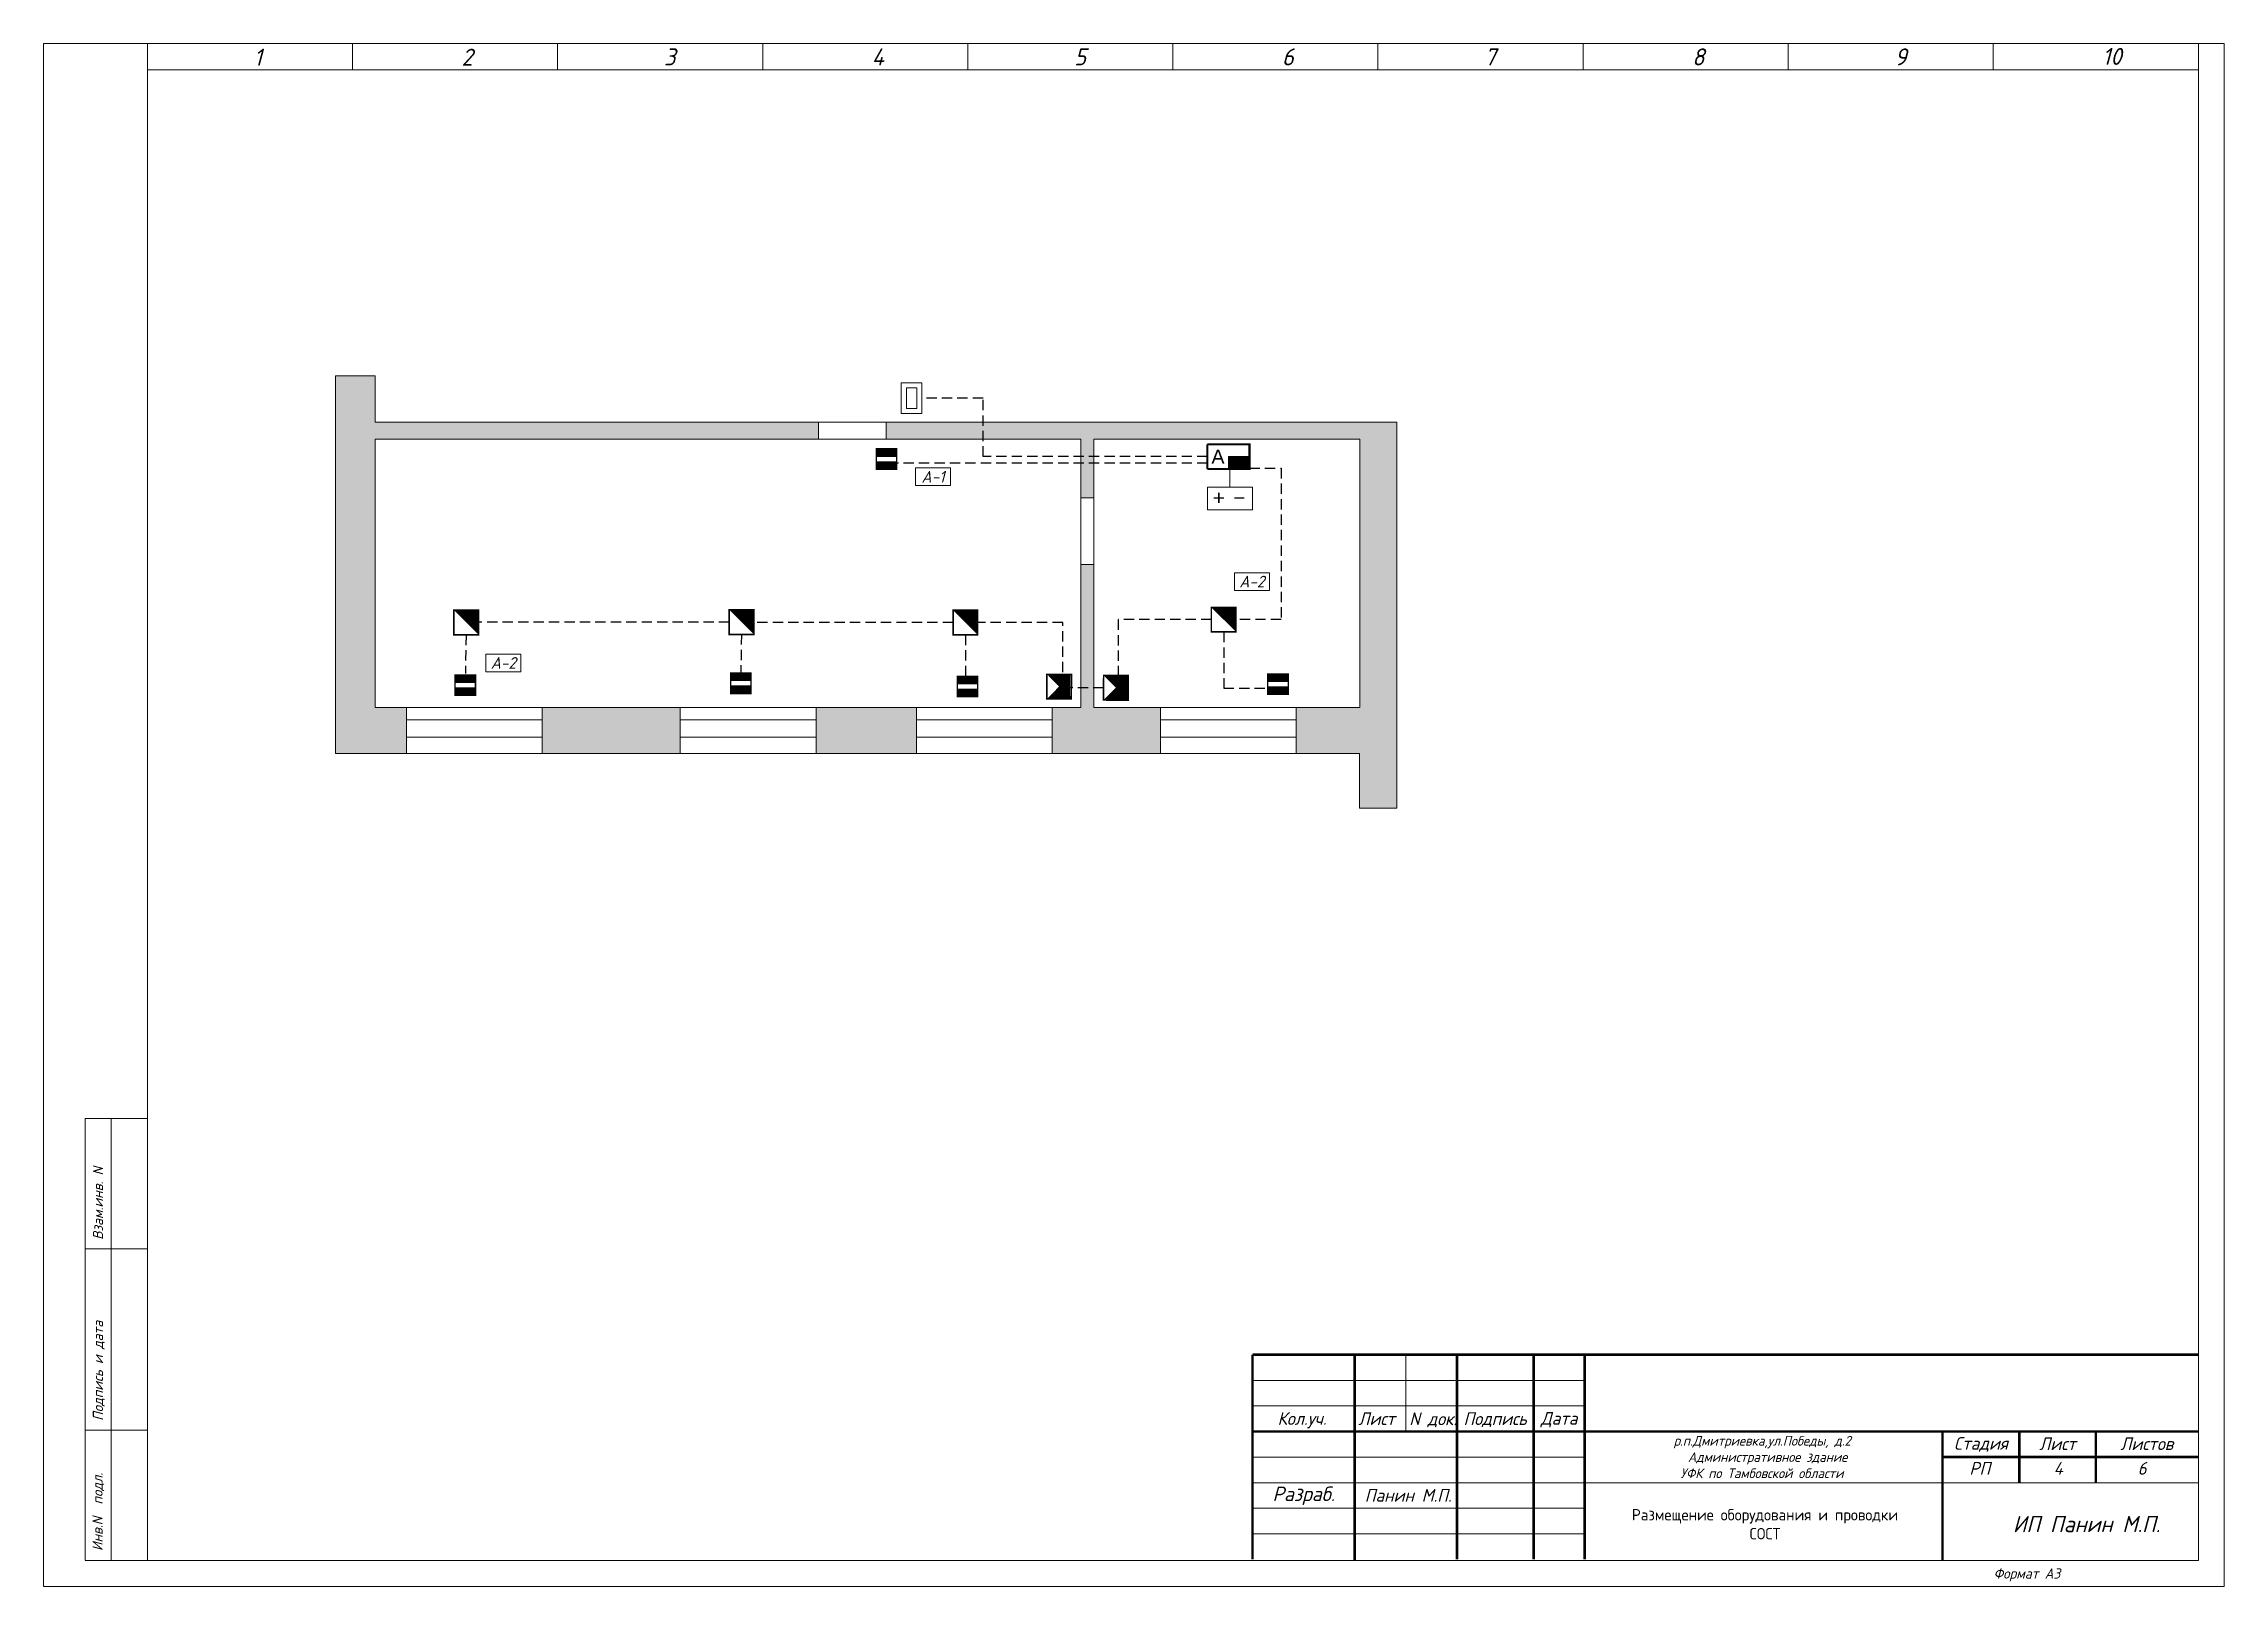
# Model space of a CAD drawing. Header units: inches. Extents: x 859 to 2125, y 393 to 1751.
# Drawn here: x 1880 to 2014.4, y 1278.8 to 1373.8 of the extents above; entities that cross this region are included whole.
import ezdxf

# ---------------------------------------------------------------- set-up
doc = ezdxf.new("R2010")
doc.units = ezdxf.units.IN
doc.header["$MEASUREMENT"] = 0
for name, pattern in [('Caddy_Solid', [0]), ('HIDDEN2', [4.7625, 3.175, -1.5875]), ('НЕВИДИМАЯ', [9.525, 6.35, -3.175])]:
    doc.linetypes.add(name, pattern=pattern)
doc.layers.get('0').transparency = 0.7
doc.layers.add('BLK_12_THHN', color=9, linetype='Continuous')
doc.layers.add('DESC', color=7, linetype='Continuous')
doc.styles.get("Standard").update_dxf_attribs({"font": 'GOST_Common Italic_0.ttf'})

msp = doc.modelspace()

# ---------------------------------------------------------------- texts
at = {"layer": 'DESC', "lineweight": 13}
for s, height, p in [('1', 1.05, (1892.91, 1372.46)), ('2', 1.05, (1905.71, 1372.46)), ('3', 1.05, (1918.19, 1372.48)), ('4', 1.05, (1930.99, 1372.48)), ('5', 1.05, (1943.47, 1372.48)), ('6', 1.05, (1956.27, 1372.48)), ('7', 1.05, (1968.75, 1372.48)), ('8', 1.05, (1981.55, 1372.48)), ('9', 1.05, (1994.03, 1372.48)), ('10', 1.048, (2006.83, 1372.51)), ('Формат А3', 0.629, (2000.13, 1279.26))]:
    msp.add_text(s, height=height, dxfattribs=at).set_placement(p)
for s, p in [('Взам.инв. N', (1883.62, 1300.13)), ('Подпись и дата', (1883.62, 1288.98)), ('Инв.N  подл.', (1883.59, 1280.96))]:
    msp.add_text(s, height=0.6288, rotation=90, dxfattribs=at).set_placement(p)
at = {"layer": 'DESC', "color": 0, "lineweight": 15}
for s, p in [('Кол.уч.', (1956, 1288.73)), ('Лист', (1960.98, 1288.72)), ('N док.', (1964.12, 1288.71)), ('РП', (1998.64, 1285.66)), ('4', (2003.83, 1285.66)), ('6', (2009.01, 1285.66))]:
    msp.add_text(s, height=0.787, dxfattribs=at).set_placement(p)
at = {"layer": 'DESC', "color": 0, "attachment_point": 5}
for s, insert, char_height, width in [('{\\fArial|b0|i0|c204|p34;A}', (1952.33, 1348.38), 0.864, 1.296), ('A-1', (1934.77, 1347.14), 0.72, 2.16), ('A-2', (1954.42, 1340.68), 0.72, 2.16), ('A-2', (1908.29, 1335.67), 0.72, 2.16)]:
    msp.add_mtext(s, dxfattribs=dict(at, insert=insert, char_height=char_height, width=width))
at = {"layer": 'DESC', "color": 0, "lineweight": 15, "attachment_point": 5}
for s, insert, char_height, width in [('Подпись', (1969.41, 1289.05), 0.787, 4.725), ('Дата', (1973.35, 1289.05), 0.787, 3.15), ('Стадия', (1999.35, 1287.53), 0.787, 4.725), ('Лист', (2004.07, 1287.57), 0.787, 5.67), ('Листов', (2009.57, 1287.57), 0.787, 5.3325), ('Разраб.', (1957.61, 1284.36), 0.9, 7.0924), ('{\\fGOST Common|b0|i0|c204|p34;Размещение оборудования и проводки\\PСОСТ}', (1986.04, 1282.61), 0.7, 25.2)]:
    msp.add_mtext(s, dxfattribs=dict(at, insert=insert, char_height=char_height, width=width))
at = {"layer": 'DESC', "color": 0, "lineweight": 15, "attachment_point": 1}
for s, width, heights, insert, char_height in [('\\pi23.85071;р.п.Дмитриевка,ул.Победы, д.2\\P\\pi24.36617; Административное здание \\P\\pi24.27003;УФК по Тамбовской области', 59.1919, [0], (1956.56, 1288.05), 0.6), ('\\pi4.80835;ИП Панин М.П.', 17.9743, [1.74], (1996.51, 1283.12), 1)]:
    msp.add_mtext_dynamic_manual_height_columns(s, width=width, gutter_width=1, heights=heights, dxfattribs=dict(at, insert=insert, char_height=char_height))
at = {"layer": 'DESC', "lineweight": 15, "insert": (1964.05, 1284.39), "char_height": 0.787, "width": 6.3, "attachment_point": 5}
msp.add_mtext('Панин М.П.', dxfattribs=at)

# ---------------------------------------------------------------- blocks, each defined once
blk = doc.blocks.new('Звуковой')
blk.add_lwpolyline([(0.1, 2.9, 0, 4, 0), (1.5, 1.51, 4, 4, 0)], format="xyseb")
at = {"const_width": 0.2}
blk.add_lwpolyline([(0, 0), (0, 3), (3, 3), (3, 0)], close=True, dxfattribs=at)
blk = doc.blocks.new('Объем')
at = {"const_width": 0.2}
blk.add_lwpolyline([(0, 0), (0, 3), (3, 3), (3, 0)], close=True, dxfattribs=at)
for points in [[(0.21, 2.94), (0.21, 0.09)], [(0.41, 2.94), (0.41, 0.09)], [(0.61, 2.94), (0.61, 0.09)], [(0.8, 2.94), (0.8, 0.09)], [(1.01, 2.94), (1.01, 0.09)], [(1.21, 2.94), (1.21, 0.09)], [(1.39, 1.52), (2.81, 2.97)], [(1.39, 2.94), (1.39, 0.09)], [(1.56, 2.93), (1.56, 1.76)], [(1.76, 2.94), (1.76, 1.94)], [(1.94, 2.95), (1.94, 2.15)], [(2.13, 2.93), (2.13, 2.33)], [(2.3, 2.93), (2.3, 2.52)], [(2.49, 2.94), (2.49, 2.7)], [(1.39, 1.48), (2.82, 0.03)], [(1.56, 0.09), (1.56, 1.25)], [(1.74, 0.06), (1.74, 1.05)], [(1.94, 0.06), (1.94, 0.87)], [(2.13, 0.05), (2.13, 0.66)], [(2.31, 0.06), (2.31, 0.48)], [(2.49, 0.07), (2.49, 0.29)]]:
    blk.add_lwpolyline(points, dxfattribs=at)

# ---------------------------------------------------------------- hatches: boundary and pattern name
at = {"layer": 'DESC'}
h = msp.add_hatch(color=0, dxfattribs=at)
h.dxf.hatch_style = 1
h.paths.add_polyline_path([(1900.38, 1349.46), (1927.71, 1349.46), (1927.71, 1350.51), (1900.38, 1350.51), (1900.38, 1353.35), (1897.95, 1353.35), (1897.95, 1330.09), (1902.31, 1330.09), (1902.31, 1332.93), (1900.38, 1332.93)])
h.paths.add_polyline_path([(1931.87, 1350.51), (1931.87, 1349.46), (1943.88, 1349.46), (1943.88, 1345.84), (1944.68, 1345.84), (1944.68, 1349.46), (1961.07, 1349.46), (1961.07, 1332.93), (1957.14, 1332.93), (1957.14, 1330.09), (1961.05, 1330.09), (1961.05, 1326.72), (1963.36, 1326.72), (1963.36, 1350.51)])
h.paths.add_polyline_path([(1944.68, 1332.93), (1944.68, 1341.74), (1943.88, 1341.74), (1943.88, 1332.93), (1942.11, 1332.93), (1942.11, 1330.09), (1948.78, 1330.09), (1948.78, 1332.93)], flags=17)
h.paths.add_polyline_path([(1927.56, 1332.93), (1927.56, 1330.09), (1933.75, 1330.09), (1933.75, 1332.93)])
h.paths.add_polyline_path([(1910.67, 1332.93), (1910.67, 1330.09), (1919.19, 1330.09), (1919.19, 1332.93)], flags=17)
at = {"layer": 'DESC', "lineweight": 15}
h = msp.add_hatch(color=0, dxfattribs=at)
h.dxf.hatch_style = 1
h.paths.add_polyline_path([(1931.27, 1348.06), (1931.27, 1347.6), (1932.53, 1347.6), (1932.53, 1348.06)])
h.paths.add_polyline_path([(1932.53, 1348.39), (1932.53, 1348.86), (1931.27, 1348.86), (1931.27, 1348.39)])
at = {"layer": 'DESC'}
msp.add_hatch(color=0, dxfattribs=at).paths.add_polyline_path([(1952.98, 1348.38), (1952.98, 1347.62), (1954.27, 1347.62), (1954.27, 1348.38)])
at = {"layer": 'DESC', "lineweight": 15}
h = msp.add_hatch(color=0, dxfattribs=at)
h.dxf.hatch_style = 1
h.paths.add_polyline_path([(1905.31, 1334.13), (1905.31, 1333.67), (1906.57, 1333.67), (1906.57, 1334.13)])
h.paths.add_polyline_path([(1906.57, 1334.46), (1906.57, 1334.93), (1905.31, 1334.93), (1905.31, 1334.46)])
h = msp.add_hatch(color=0, dxfattribs=at)
h.dxf.hatch_style = 1
h.paths.add_polyline_path([(1922.29, 1334.25), (1922.29, 1333.78), (1923.55, 1333.78), (1923.55, 1334.25)])
h.paths.add_polyline_path([(1923.55, 1334.58), (1923.55, 1335.04), (1922.29, 1335.04), (1922.29, 1334.58)])
h = msp.add_hatch(color=0, dxfattribs=at)
h.dxf.hatch_style = 1
h.paths.add_polyline_path([(1936.26, 1334.06), (1936.26, 1333.59), (1937.52, 1333.59), (1937.52, 1334.06)])
h.paths.add_polyline_path([(1937.52, 1334.38), (1937.52, 1334.85), (1936.26, 1334.85), (1936.26, 1334.38)])
h = msp.add_hatch(color=0, dxfattribs=at)
h.dxf.hatch_style = 1
h.paths.add_polyline_path([(1955.4, 1334.2), (1955.4, 1333.73), (1956.66, 1333.73), (1956.66, 1334.2)])
h.paths.add_polyline_path([(1956.66, 1334.52), (1956.66, 1334.99), (1955.4, 1334.99), (1955.4, 1334.52)])

# ---------------------------------------------------------------- linework, layer by layer
at = {"layer": 'BLK_12_THHN', "color": 0, "lineweight": 15}
for p, q in [((1897.95, 1353.35), (1897.95, 1330.09)), ((1900.38, 1353.35), (1897.95, 1353.35)), ((1900.38, 1350.51), (1900.38, 1353.35)), ((1963.36, 1350.51), (1900.38, 1350.51)), ((1900.38, 1349.46), (1943.88, 1349.46)), ((1900.38, 1332.93), (1900.38, 1349.46)), ((1927.71, 1350.51), (1927.71, 1349.46)), ((1931.87, 1350.51), (1931.87, 1349.46)), ((1943.88, 1349.46), (1943.88, 1332.93)), ((1944.68, 1349.46), (1961.07, 1349.46)), ((1944.68, 1332.93), (1944.68, 1349.46)), ((1961.07, 1349.46), (1961.07, 1332.93)), ((1963.36, 1326.72), (1963.36, 1350.51)), ((1943.88, 1345.84), (1944.68, 1345.84)), ((1943.88, 1341.74), (1944.68, 1341.74)), ((1943.88, 1332.93), (1900.38, 1332.93)), ((1902.31, 1332.93), (1902.31, 1330.09)), ((1902.31, 1332.17), (1910.67, 1332.17)), ((1910.67, 1332.93), (1910.67, 1330.09)), ((1919.19, 1332.93), (1919.19, 1330.09)), ((1919.19, 1332.17), (1927.56, 1332.17)), ((1927.56, 1332.93), (1927.56, 1330.09)), ((1933.75, 1332.93), (1933.75, 1330.09)), ((1933.75, 1332.17), (1942.11, 1332.17)), ((1942.11, 1332.93), (1942.11, 1330.09)), ((1961.07, 1332.93), (1944.68, 1332.93)), ((1948.78, 1332.93), (1948.78, 1330.09)), ((1948.78, 1332.17), (1957.14, 1332.17)), ((1957.14, 1332.93), (1957.14, 1330.09)), ((1902.31, 1331.09), (1910.67, 1331.09)), ((1919.19, 1331.09), (1927.56, 1331.09)), ((1933.75, 1331.09), (1942.11, 1331.09)), ((1948.78, 1331.09), (1957.14, 1331.09)), ((1897.95, 1330.09), (1961.05, 1330.09)), ((1961.05, 1330.09), (1961.05, 1326.72)), ((1961.05, 1326.72), (1963.36, 1326.72))]:
    msp.add_line(p, q, dxfattribs=at)
at = {"layer": 'BLK_12_THHN', "color": 0, "linetype": 'HIDDEN2', "ltscale": 0.2}
for p, q in [((1937.85, 1351.98), (1934.08, 1351.98)), ((1937.85, 1348.38), (1937.85, 1351.98)), ((1951.68, 1348.38), (1937.85, 1348.38)), ((1951.68, 1347.97), (1932.53, 1347.97)), ((1954.27, 1347.67), (1956.22, 1347.67)), ((1956.22, 1347.67), (1956.22, 1338.34)), ((1905.99, 1337.4), (1905.95, 1335.02)), ((1922.21, 1338.19), (1906.75, 1338.19)), ((1922.96, 1337.43), (1922.92, 1335.04)), ((1936, 1338.16), (1923.72, 1338.16)), ((1936.76, 1337.4), (1936.76, 1334.85)), ((1942.76, 1338.16), (1937.51, 1338.16)), ((1942.76, 1334.14), (1942.76, 1338.16)), ((1946.18, 1338.34), (1946.17, 1334.89)), ((1951.92, 1338.34), (1946.18, 1338.34)), ((1952.68, 1337.58), (1952.68, 1334.12)), ((1956.22, 1338.34), (1953.43, 1338.34)), ((1945.28, 1334.14), (1942.76, 1334.14)), ((1952.68, 1334.12), (1955.4, 1334.12))]:
    msp.add_line(p, q, dxfattribs=at)
at = {"layer": 'DESC', "linetype": 'Caddy_Solid', "lineweight": 15}
for p, q in [((1886.35, 1372.22), (1886.35, 1373.82)), ((1898.99, 1372.22), (1898.99, 1373.82)), ((1911.63, 1372.22), (1911.63, 1373.82)), ((1924.27, 1372.22), (1924.27, 1373.82)), ((1936.91, 1372.22), (1936.91, 1373.82)), ((1949.55, 1372.22), (1949.55, 1373.82)), ((1962.19, 1372.22), (1962.19, 1373.82)), ((1974.83, 1372.22), (1974.83, 1373.82)), ((1987.47, 1372.22), (1987.47, 1373.82)), ((2000.11, 1372.22), (2000.11, 1373.82)), ((2012.75, 1372.22), (2012.75, 1373.82)), ((1886.35, 1372.2), (2012.75, 1372.2)), ((1886.35, 1372.2), (1886.35, 1280.38)), ((2012.75, 1372.2), (2012.75, 1280.38)), ((1882.51, 1280.4), (1882.51, 1307.6)), ((1882.51, 1307.6), (1886.35, 1307.6)), ((1884.11, 1307.6), (1884.11, 1280.4)), ((1882.51, 1299.58), (1886.35, 1299.58)), ((1882.51, 1288.4), (1886.35, 1288.4)), ((2012.75, 1280.38), (1882.51, 1280.38))]:
    msp.add_line(p, q, dxfattribs=at)
at = {"layer": 'DESC', "color": 0, "lineweight": 15}
for p, q in [((1953.07, 1347.93), (1953.07, 1346.5)), ((1963.91, 1293.05), (1963.91, 1288.32)), ((1954.46, 1291.47), (1974.93, 1291.47)), ((1954.46, 1289.9), (1974.93, 1289.9)), ((1954.46, 1286.75), (1974.93, 1286.75)), ((1954.46, 1285.17), (1974.93, 1285.17)), ((1974.93, 1285.17), (2012.73, 1285.17)), ((1954.46, 1283.6), (1974.93, 1283.6)), ((1954.46, 1282.02), (1974.93, 1282.02))]:
    msp.add_line(p, q, dxfattribs=at)
at = {"layer": 'DESC', "lineweight": 15}
msp.add_lwpolyline([(1879.95, 1278.78), (2014.35, 1278.78), (2014.35, 1373.82), (1879.95, 1373.82)], close=True, dxfattribs=at)
at = {"layer": 'DESC', "color": 0, "lineweight": 15}
for points in [[(1932.81, 1352.93), (1934.08, 1352.93), (1934.08, 1351.03), (1932.81, 1351.03), (1932.81, 1352.93)], [(1933.13, 1352.61), (1933.77, 1352.61), (1933.77, 1351.34), (1933.13, 1351.34), (1933.13, 1352.61)], [(1952.98, 1348.38), (1952.98, 1347.62)], [(1954.27, 1348.38), (1952.98, 1348.38)], [(1933.69, 1347.68), (1935.85, 1347.68), (1935.85, 1346.6), (1933.69, 1346.6), (1933.69, 1347.68)], [(1952.98, 1347.62), (1952.98, 1347.62)], [(1953.34, 1341.22), (1955.5, 1341.22), (1955.5, 1340.14), (1953.34, 1340.14), (1953.34, 1341.22)], [(1907.21, 1336.21), (1909.37, 1336.21), (1909.37, 1335.13), (1907.21, 1335.13), (1907.21, 1336.21)]]:
    msp.add_lwpolyline(points, dxfattribs=at)
for points, const_width in [([(1931.27, 1348.86), (1932.53, 1348.86), (1932.53, 1347.6), (1931.27, 1347.6), (1931.27, 1348.86)], 0.084), ([(1951.68, 1349.13), (1951.68, 1347.62)], 0.13), ([(1951.68, 1349.13), (1954.27, 1349.13), (1954.27, 1347.62), (1951.68, 1347.62)], 0.13), ([(1905.31, 1334.93), (1906.57, 1334.93), (1906.57, 1333.67), (1905.31, 1333.67), (1905.31, 1334.93)], 0.084), ([(1922.29, 1335.04), (1923.55, 1335.04), (1923.55, 1333.78), (1922.29, 1333.78), (1922.29, 1335.04)], 0.084), ([(1936.26, 1334.85), (1937.52, 1334.85), (1937.52, 1333.59), (1936.26, 1333.59), (1936.26, 1334.85)], 0.084), ([(1955.4, 1334.99), (1956.66, 1334.99), (1956.66, 1333.73), (1955.4, 1333.73), (1955.4, 1334.99)], 0.084), ([(1954.46, 1293.05), (2012.73, 1293.05)], 0.158), ([(1954.46, 1293.05), (1954.46, 1280.45)], 0.158), ([(1960.76, 1293.05), (1960.76, 1280.38)], 0.158), ([(1967.06, 1293.05), (1967.06, 1280.45)], 0.158), ([(1971.78, 1293.05), (1971.78, 1280.45)], 0.158), ([(1974.93, 1293.05), (1974.93, 1280.45)], 0.158), ([(1954.46, 1288.32), (2012.73, 1288.32)], 0.158), ([(1996.98, 1280.38), (1996.98, 1288.32)], 0.158), ([(2001.71, 1285.17), (2001.71, 1288.32)], 0.158), ([(2006.43, 1285.17), (2006.43, 1288.32)], 0.158), ([(1996.98, 1286.75), (2012.73, 1286.75)], 0.158)]:
    msp.add_lwpolyline(points, dxfattribs=dict(at, const_width=const_width))
for points in [[(1931.27, 1348.86), (1932.53, 1348.86), (1932.53, 1348.39), (1931.27, 1348.39)], [(1932.53, 1347.6), (1931.27, 1347.6), (1931.27, 1348.06), (1932.53, 1348.06)], [(1951.68, 1345.11), (1954.46, 1345.11), (1954.46, 1346.5), (1951.68, 1346.5)], [(1905.31, 1334.93), (1906.57, 1334.93), (1906.57, 1334.46), (1905.31, 1334.46)], [(1922.29, 1335.04), (1923.55, 1335.04), (1923.55, 1334.58), (1922.29, 1334.58)], [(1936.26, 1334.85), (1937.52, 1334.85), (1937.52, 1334.38), (1936.26, 1334.38)], [(1955.4, 1334.99), (1956.66, 1334.99), (1956.66, 1334.52), (1955.4, 1334.52)], [(1906.57, 1333.67), (1905.31, 1333.67), (1905.31, 1334.13), (1906.57, 1334.13)], [(1923.55, 1333.78), (1922.29, 1333.78), (1922.29, 1334.25), (1923.55, 1334.25)], [(1937.52, 1333.59), (1936.26, 1333.59), (1936.26, 1334.06), (1937.52, 1334.06)], [(1956.66, 1333.73), (1955.4, 1333.73), (1955.4, 1334.2), (1956.66, 1334.2)]]:
    msp.add_lwpolyline(points, close=True, dxfattribs=at)
at = {"layer": 'DESC', "color": 0, "linetype": 'НЕВИДИМАЯ', "lineweight": 15, "const_width": 0.0926}
for points in [[(1952.07, 1345.83), (1952.7, 1345.83)], [(1952.38, 1346.16), (1952.38, 1345.53)], [(1953.33, 1345.83), (1953.96, 1345.83)]]:
    msp.add_lwpolyline(points, dxfattribs=at)

# ---------------------------------------------------------------- block references
at = {"layer": 'DESC', "color": 0}
for name, p, xscale, yscale, zscale, rotation in [('Звуковой', (1951.92, 1339.09), 0.5039971199999419, 0.5039971199999419, 0.5039971199999419, 270), ('Звуковой', (1905.24, 1338.92), 0.5039971199999419, 0.5039971199999419, 0.5039971199999419, 270), ('Звуковой', (1922.21, 1338.94), 0.5039971199999419, 0.5039971199999419, 0.5039971199999419, 270), ('Звуковой', (1936, 1338.92), 0.5039971199999419, 0.5039971199999419, 0.5039971199999419, 270), ('Объем', (1943.29, 1333.45), -0.5039712000000609, 0.5039712000000073, 0.5039712000000001, 359.775237988403), ('Объем', (1946.79, 1333.38), -0.5039712000000609, 0.5039712000000073, 0.5039712000000001, 359.775237988403)]:
    msp.add_blockref(name, p, dxfattribs=dict(at, xscale=xscale, yscale=yscale, zscale=zscale, rotation=rotation))

msp.set_redraw_order([(e.dxf.handle, doc.entitydb.next_handle()) for e in msp.query("TEXT MTEXT ATTDEF DIMENSION ARC_DIMENSION")])  # texts and dimensions are drawn at this point

doc.saveas('drawing.dxf')
